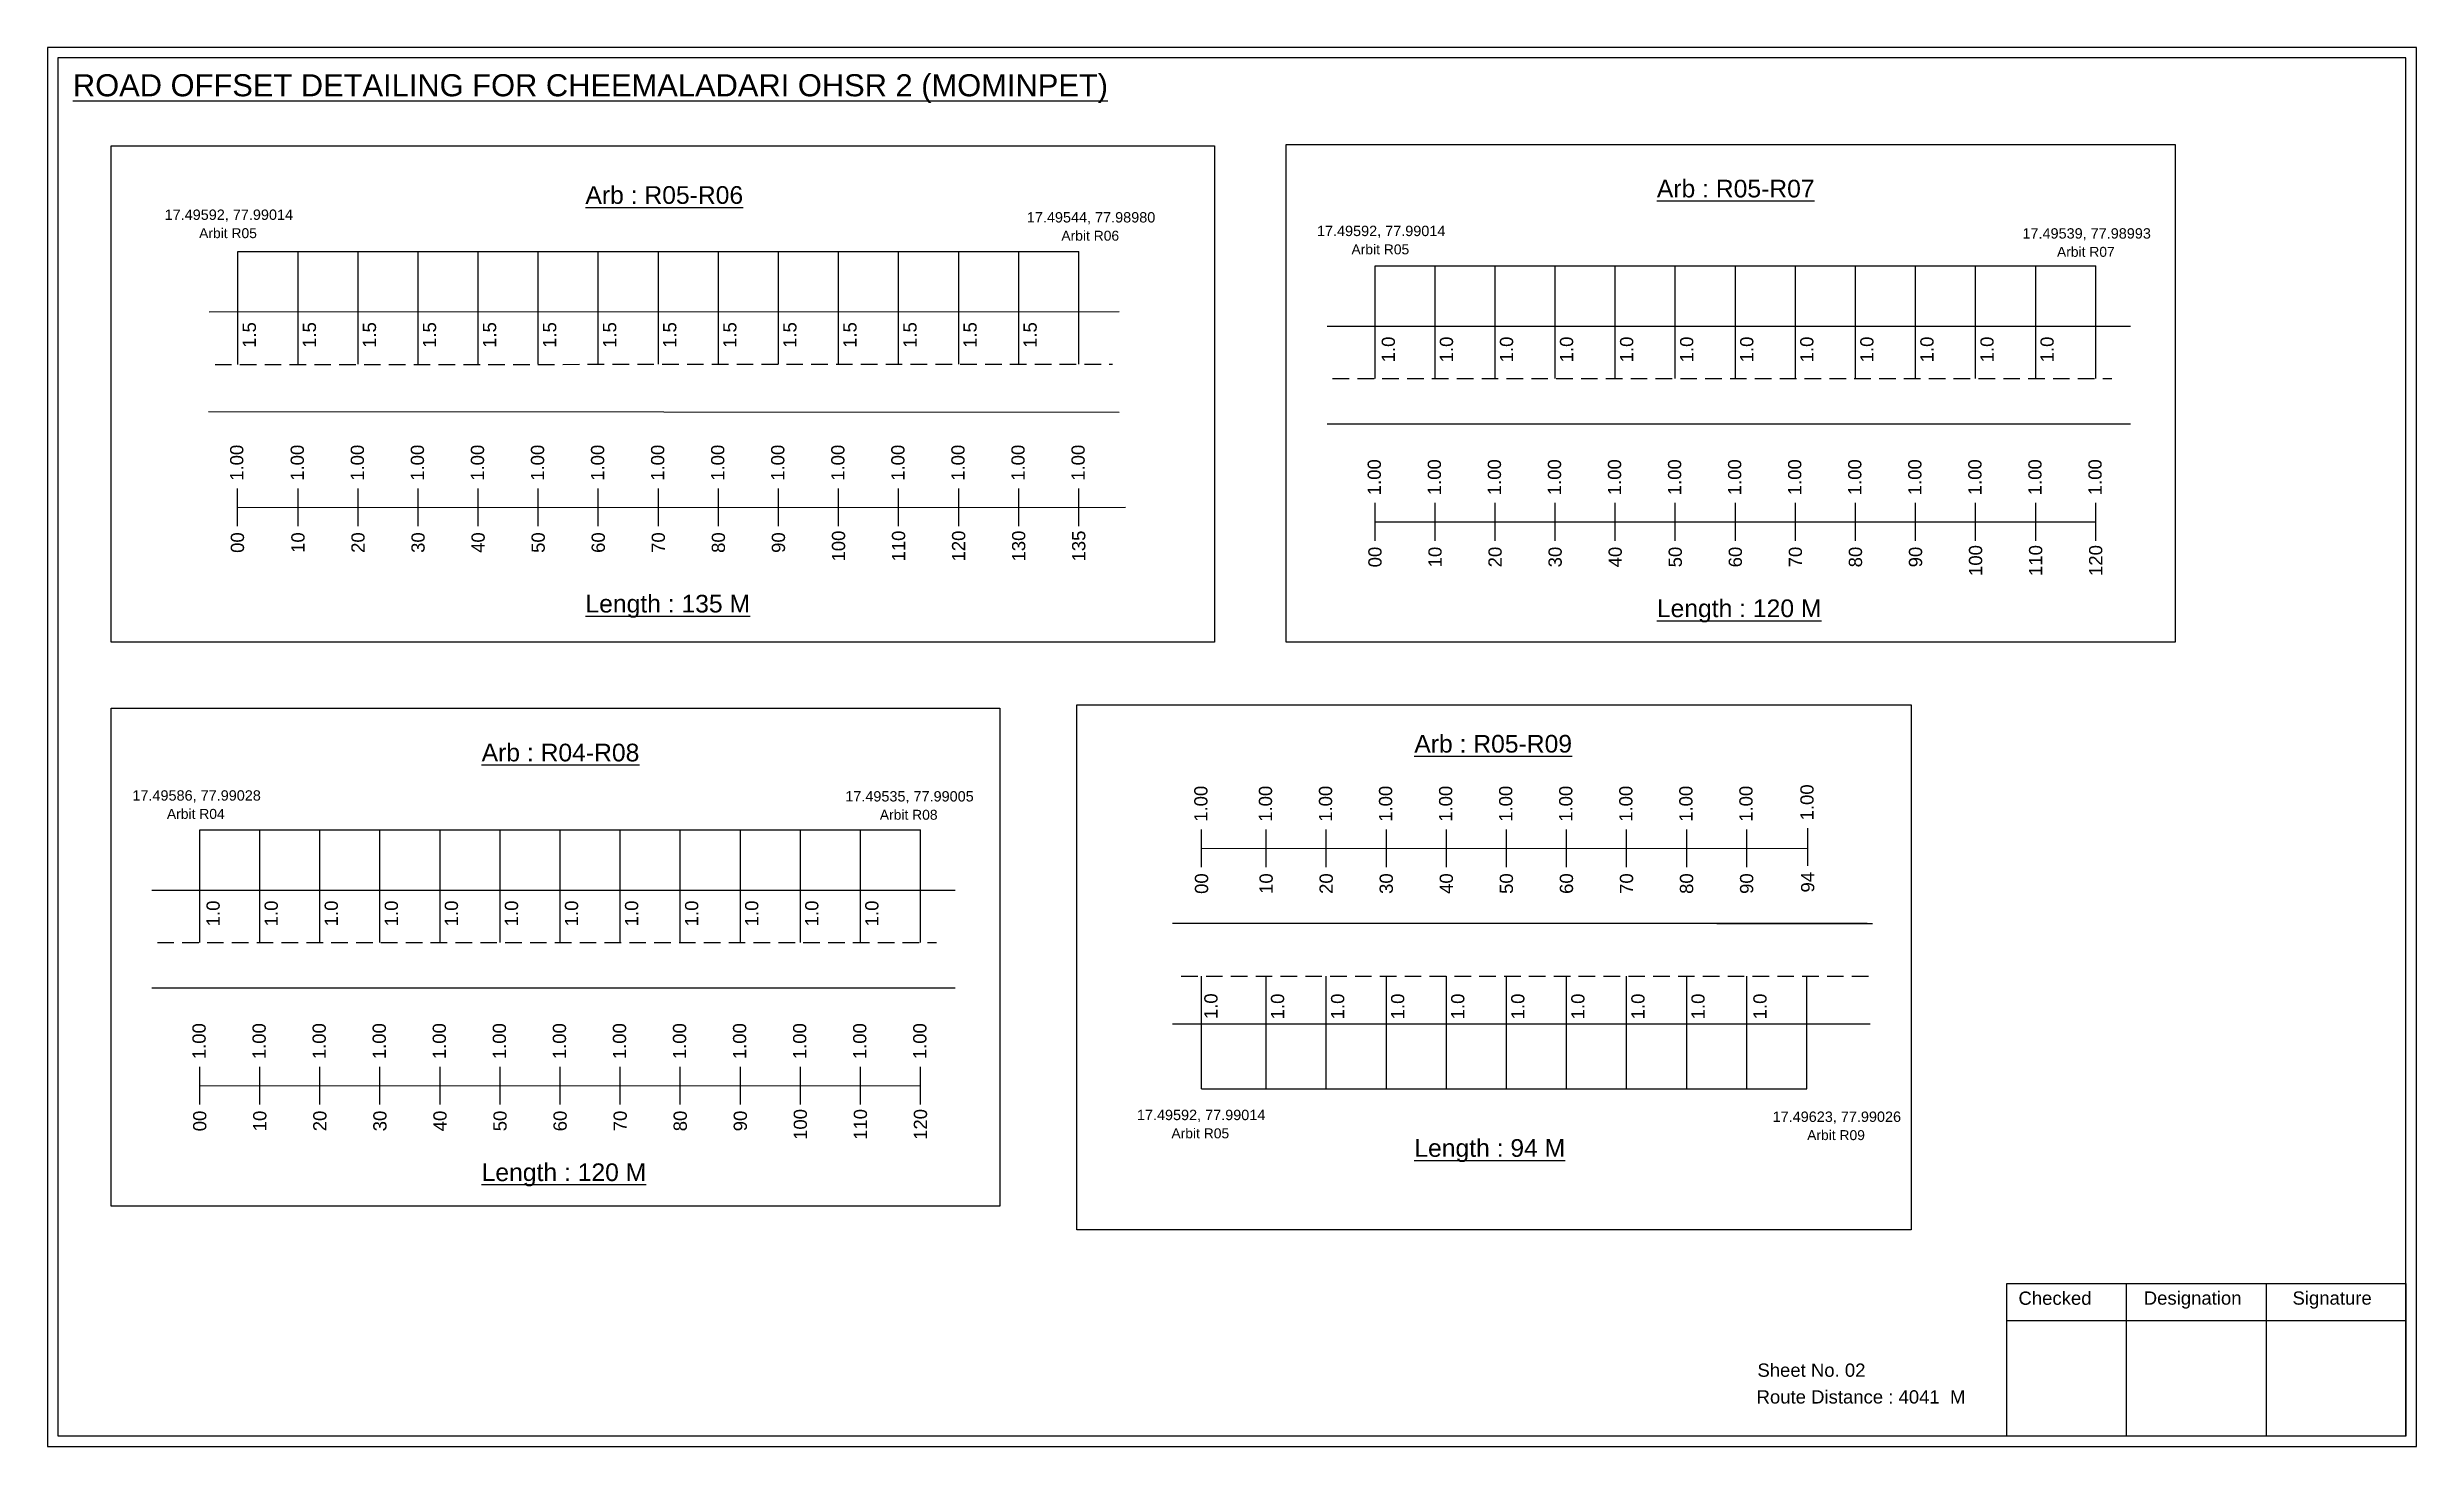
# Model space of a CAD drawing. Header units: inches. Extents: x -117 to 51867, y -12715 to 3423.
# Drawn here: x 29627 to 30164, y -2197 to -1881 of the extents above; entities that cross this region are included whole.
import ezdxf

# ---------------------------------------------------------------- set-up
doc = ezdxf.new("R2010")
doc.units = ezdxf.units.IN
doc.header["$MEASUREMENT"] = 0
doc.linetypes.add('DASHED2', pattern=[0.375, 0.25, -0.125])
doc.layers.add('PDF_Geometry', color=7, linetype='Continuous')
doc.layers.add('PDF_Text', color=5, linetype='Continuous')
doc.styles.add('PDF Arial', font='arial.ttf')
doc.styles.get("Standard").update_dxf_attribs({"font": 'arial.ttf'})

msp = doc.modelspace()

# ---------------------------------------------------------------- texts
at = {"color": 242, "true_color": 0xcd2027}
for s, height, p in [('%%UROAD OFFSET DETAILING FOR CHEEMALADARI OHSR 2 (MOMINPET)', 5, (29633.22, -1891.58)), ('%%UArb : R05-R06', 4, (29749.27, -1915.92)), ('%%UArb : R05-R07', 4, (29991.88, -1914.47)), ('%%ULength : 135 M', 4, (29749.27, -2008.42)), ('%%ULength : 120 M', 4, (29991.88, -2009.47)), ('%%UArb : R04-R08', 4, (29725.77, -2042.12)), ('%%UArb : R05-R09', 4, (29936.96, -2040.13)), ('%%ULength : 94 M', 4, (29936.96, -2131.63)), ('%%ULength : 120 M', 4, (29725.77, -2137.12))]:
    msp.add_text(s, height=height, dxfattribs=at).set_placement(p)
at = {"color": 5}
for s, height, p in [('17.49592, 77.99014', 2.34, (29653.98, -1919.55)), ('17.49544, 77.98980', 2.34, (29849.22, -1920.14)), ('Arbit R05', 2.246, (29661.8, -1923.68)), ('Arbit R06', 2.246, (29857.04, -1924.26)), ('17.49592, 77.99014', 2.34, (29914.91, -1923.22)), ('Arbit R05', 2.246, (29922.73, -1927.35)), ('17.49539, 77.98993', 2.34, (30074.66, -1923.78)), ('Arbit R07', 2.246, (30082.48, -1927.91)), ('17.49586, 77.99028', 2.34, (29646.69, -2051)), ('17.49535, 77.99005', 2.34, (29808.11, -2051.2)), ('Arbit R04', 2.246, (29654.51, -2055.13)), ('Arbit R08', 2.246, (29815.93, -2055.33)), ('17.49592, 77.99014', 2.34, (29874.14, -2123.32)), ('17.49623, 77.99026', 2.34, (30018.09, -2123.72)), ('Arbit R05', 2.246, (29881.96, -2127.44)), ('Arbit R09', 2.246, (30025.91, -2127.84))]:
    msp.add_text(s, height=height, dxfattribs=at).set_placement(p)
for s, p in [('1.5', (29674.66, -1948.53)), ('1.5', (29688.26, -1948.53)), ('1.5', (29701.86, -1948.53)), ('1.5', (29715.46, -1948.53)), ('1.5', (29729.06, -1948.53)), ('1.5', (29742.66, -1948.53)), ('1.5', (29756.26, -1948.53)), ('1.5', (29769.86, -1948.53)), ('1.5', (29783.46, -1948.53)), ('1.5', (29797.06, -1948.53)), ('1.5', (29810.66, -1948.53)), ('1.5', (29824.26, -1948.53)), ('1.5', (29837.86, -1948.53)), ('1.5', (29851.46, -1948.53)), ('1.0', (29932.57, -1951.8)), ('1.0', (29945.73, -1951.8)), ('1.0', (29959.33, -1951.8)), ('1.0', (29972.93, -1951.8)), ('1.0', (29986.53, -1951.8)), ('1.0', (30000.13, -1951.8)), ('1.0', (30013.73, -1951.8)), ('1.0', (30027.33, -1951.8)), ('1.0', (30040.93, -1951.8)), ('1.0', (30054.53, -1951.8)), ('1.0', (30068.13, -1951.8)), ('1.0', (30081.73, -1951.8)), ('1.0', (29666.46, -2079.45)), ('1.0', (29679.62, -2079.45)), ('1.0', (29693.22, -2079.45)), ('1.0', (29706.82, -2079.45)), ('1.0', (29720.42, -2079.45)), ('1.0', (29734.02, -2079.45)), ('1.0', (29747.62, -2079.45)), ('1.0', (29761.22, -2079.45)), ('1.0', (29774.82, -2079.45)), ('1.0', (29788.42, -2079.45)), ('1.0', (29802.02, -2079.45)), ('1.0', (29815.62, -2079.45)), ('1.0', (29892.4, -2100.46)), ('1.0', (29907.49, -2100.51)), ('1.0', (29921.09, -2100.51)), ('1.0', (29934.69, -2100.51)), ('1.0', (29948.29, -2100.51)), ('1.0', (29961.89, -2100.51)), ('1.0', (29975.49, -2100.51)), ('1.0', (29989.09, -2100.51)), ('1.0', (30002.69, -2100.51)), ('1.0', (30016.72, -2100.51))]:
    msp.add_text(s, height=3, rotation=90).set_placement(p)
at = {"color": 217, "true_color": 0x93278f}
for s, p in [('1.00', (29671.81, -1978.61)), ('1.00', (29685.52, -1978.61)), ('1.00', (29699.12, -1978.61)), ('1.00', (29712.72, -1978.61)), ('1.00', (29726.32, -1978.61)), ('1.00', (29739.92, -1978.61)), ('1.00', (29753.52, -1978.61)), ('1.00', (29767.12, -1978.61)), ('1.00', (29780.72, -1978.61)), ('1.00', (29794.32, -1978.61)), ('1.00', (29807.92, -1978.61)), ('1.00', (29821.52, -1978.61)), ('1.00', (29835.12, -1978.61)), ('1.00', (29848.72, -1978.61)), ('1.00', (29862.32, -1978.61)), ('1.00', (29929.39, -1981.88)), ('1.00', (29942.99, -1981.88)), ('1.00', (29956.59, -1981.88)), ('1.00', (29970.19, -1981.88)), ('1.00', (29983.79, -1981.88)), ('1.00', (29997.39, -1981.88)), ('1.00', (30010.99, -1981.88)), ('1.00', (30024.59, -1981.88)), ('1.00', (30038.19, -1981.88)), ('1.00', (30051.79, -1981.88)), ('1.00', (30065.39, -1981.88)), ('1.00', (30078.99, -1981.88)), ('1.00', (30092.59, -1981.88)), ('100', (29808.07, -1996.88)), ('110', (29821.67, -1996.88)), ('120', (29835.27, -1996.88)), ('130', (29848.87, -1996.88)), ('135', (29862.47, -1996.88)), ('00', (29671.97, -1994.93)), ('10', (29685.67, -1994.93)), ('20', (29699.27, -1994.93)), ('30', (29712.87, -1994.93)), ('40', (29726.47, -1994.93)), ('50', (29740.07, -1994.93)), ('60', (29753.67, -1994.93)), ('70', (29767.27, -1994.93)), ('80', (29780.87, -1994.93)), ('90', (29794.47, -1994.93)), ('00', (29929.54, -1998.2)), ('10', (29943.14, -1998.2)), ('20', (29956.74, -1998.2)), ('30', (29970.34, -1998.2)), ('40', (29983.94, -1998.2)), ('50', (29997.54, -1998.2)), ('60', (30011.14, -1998.2)), ('70', (30024.74, -1998.2)), ('80', (30038.34, -1998.2)), ('90', (30051.94, -1998.2)), ('100', (30065.54, -2000.15)), ('110', (30079.14, -2000.15)), ('120', (30092.74, -2000.15)), ('1.00', (29890.12, -2055.8)), ('1.00', (29904.75, -2055.8)), ('1.00', (29918.35, -2055.8)), ('1.00', (29931.95, -2055.8)), ('1.00', (29945.55, -2055.8)), ('1.00', (29959.15, -2055.8)), ('1.00', (29972.75, -2055.8)), ('1.00', (29986.35, -2055.8)), ('1.00', (29999.95, -2055.8)), ('1.00', (30013.55, -2055.8)), ('1.00', (30027.37, -2055.48)), ('00', (29890.27, -2072.12)), ('10', (29904.9, -2072.12)), ('20', (29918.5, -2072.12)), ('30', (29932.1, -2072.12)), ('40', (29945.7, -2072.12)), ('50', (29959.3, -2072.12)), ('60', (29972.9, -2072.12)), ('70', (29986.5, -2072.12)), ('80', (30000.1, -2072.12)), ('90', (30013.7, -2072.12)), ('94', (30027.53, -2071.8)), ('1.00', (29663.28, -2109.53)), ('1.00', (29676.88, -2109.53)), ('1.00', (29690.48, -2109.53)), ('1.00', (29704.08, -2109.53)), ('1.00', (29717.68, -2109.53)), ('1.00', (29731.28, -2109.53)), ('1.00', (29744.88, -2109.53)), ('1.00', (29758.48, -2109.53)), ('1.00', (29772.08, -2109.53)), ('1.00', (29785.68, -2109.53)), ('1.00', (29799.28, -2109.53)), ('1.00', (29812.88, -2109.53)), ('1.00', (29826.48, -2109.53)), ('00', (29663.43, -2125.85)), ('10', (29677.03, -2125.85)), ('20', (29690.63, -2125.85)), ('30', (29704.23, -2125.85)), ('40', (29717.83, -2125.85)), ('50', (29731.43, -2125.85)), ('60', (29745.03, -2125.85)), ('70', (29758.63, -2125.85)), ('80', (29772.23, -2125.85)), ('90', (29785.83, -2125.85)), ('100', (29799.43, -2127.8)), ('110', (29813.03, -2127.8)), ('120', (29826.63, -2127.8))]:
    msp.add_text(s, height=3, rotation=90, dxfattribs=at).set_placement(p)
for s, p in [('Sheet No. 02', (30014.65, -2181.42)), ('Route Distance : 4041  M', (30014.46, -2187.47))]:
    msp.add_text(s, height=3).set_placement(p)
at = {"layer": 'PDF_Text', "color": 7, "attachment_point": 7, "style": 'PDF Arial'}
for s, insert, char_height in [('Checked', (30073.76, -2165.17), 3.001), ('Designation', (30102.13, -2166), 3.0006), ('Signature', (30135.81, -2166), 3.001)]:
    msp.add_mtext(s, dxfattribs=dict(at, insert=insert, char_height=char_height))

# ---------------------------------------------------------------- linework, layer by layer
at = {"color": 5}
for p, q in [((29670.59, -1926.67), (29860.99, -1926.67)), ((29928.06, -1929.94), (30091.26, -1929.94)), ((29661.95, -2057.59), (29825.15, -2057.59)), ((29888.8, -2116.24), (30025.83, -2116.24))]:
    msp.add_line(p, q, dxfattribs=at)
for p, q in [((29670.59, -1952.27), (29670.59, -1926.67)), ((29684.19, -1952.2), (29684.19, -1926.67)), ((29697.79, -1952.2), (29697.79, -1926.67)), ((29711.39, -1952.2), (29711.39, -1926.67)), ((29724.99, -1952.2), (29724.99, -1926.67)), ((29738.59, -1952.2), (29738.59, -1926.67)), ((29752.19, -1952.2), (29752.19, -1926.67)), ((29765.79, -1952.2), (29765.79, -1926.67)), ((29779.39, -1952.2), (29779.39, -1926.67)), ((29792.99, -1952.2), (29792.99, -1926.67)), ((29806.59, -1952.2), (29806.59, -1926.67)), ((29820.19, -1952.2), (29820.19, -1926.67)), ((29833.79, -1952.2), (29833.79, -1926.67)), ((29847.39, -1952.2), (29847.39, -1926.67)), ((29860.99, -1952.2), (29860.99, -1926.67)), ((29928.06, -1955.47), (29928.06, -1929.94)), ((29941.66, -1955.47), (29941.66, -1929.94)), ((29955.26, -1955.47), (29955.26, -1929.94)), ((29968.86, -1955.47), (29968.86, -1929.94)), ((29982.46, -1955.47), (29982.46, -1929.94)), ((29996.06, -1955.47), (29996.06, -1929.94)), ((30009.66, -1955.47), (30009.66, -1929.94)), ((30023.26, -1955.47), (30023.26, -1929.94)), ((30036.86, -1955.47), (30036.86, -1929.94)), ((30050.46, -1955.47), (30050.46, -1929.94)), ((30064.06, -1955.47), (30064.06, -1929.94)), ((30077.66, -1955.47), (30077.66, -1929.94)), ((30091.26, -1955.47), (30091.26, -1929.94)), ((29664.05, -1940.33), (29870.15, -1940.32)), ((29917.19, -1943.59), (30099.09, -1943.59)), ((29663.95, -1962.94), (29870.11, -1963.04)), ((30099.09, -1965.78), (29917.19, -1965.78)), ((29661.95, -2083.12), (29661.95, -2057.59)), ((29675.55, -2083.12), (29675.55, -2057.59)), ((29689.15, -2083.12), (29689.15, -2057.59)), ((29702.75, -2083.12), (29702.75, -2057.59)), ((29716.35, -2083.12), (29716.35, -2057.59)), ((29729.95, -2083.12), (29729.95, -2057.59)), ((29743.55, -2083.12), (29743.55, -2057.59)), ((29757.15, -2083.12), (29757.15, -2057.59)), ((29770.75, -2083.12), (29770.75, -2057.59)), ((29784.35, -2083.12), (29784.35, -2057.59)), ((29797.95, -2083.12), (29797.95, -2057.59)), ((29811.55, -2083.12), (29811.55, -2057.59)), ((29825.15, -2083.12), (29825.15, -2057.59)), ((29651.08, -2071.24), (29832.98, -2071.24)), ((30039.49, -2078.82), (29882.24, -2078.82)), ((30005.48, -2078.82), (30040.73, -2078.82)), ((29888.8, -2116.24), (29888.8, -2090.71)), ((29903.43, -2116.24), (29903.43, -2090.71)), ((29917.03, -2116.24), (29917.03, -2090.71)), ((29930.63, -2116.24), (29930.63, -2090.71)), ((29944.23, -2116.24), (29944.23, -2090.71)), ((29957.83, -2116.24), (29957.83, -2090.71)), ((29971.43, -2116.24), (29971.43, -2090.71)), ((29985.03, -2116.24), (29985.03, -2090.71)), ((29998.63, -2116.24), (29998.63, -2090.71)), ((30012.23, -2116.24), (30012.23, -2090.71)), ((30025.83, -2116.24), (30025.83, -2090.71)), ((29832.98, -2093.43), (29651.08, -2093.43)), ((29882.24, -2101.51), (29914.36, -2101.51)), ((29914.36, -2101.51), (30040.18, -2101.51))]:
    msp.add_line(p, q)
at = {"linetype": 'DASHED2', "ltscale": 15}
for p, q in [((29665.4, -1952.28), (29868.58, -1952.2)), ((29918.46, -1955.47), (30094.87, -1955.47)), ((29652.35, -2083.12), (29828.76, -2083.12)), ((29884.17, -2090.71), (30040.47, -2090.71))]:
    msp.add_line(p, q, dxfattribs=at)
at = {"color": 217, "true_color": 0x93278f}
for p, q in [((29670.49, -1988.9), (29670.49, -1980.34)), ((29670.49, -1984.63), (29871.55, -1984.59)), ((29684.19, -1988.9), (29684.19, -1980.34)), ((29697.79, -1988.9), (29697.79, -1980.34)), ((29711.39, -1988.9), (29711.39, -1980.34)), ((29724.99, -1988.9), (29724.99, -1980.34)), ((29738.59, -1988.9), (29738.59, -1980.34)), ((29752.19, -1988.9), (29752.19, -1980.34)), ((29765.79, -1988.9), (29765.79, -1980.34)), ((29779.39, -1988.9), (29779.39, -1980.34)), ((29792.99, -1988.9), (29792.99, -1980.34)), ((29806.59, -1988.9), (29806.59, -1980.34)), ((29820.19, -1988.9), (29820.19, -1980.34)), ((29833.79, -1988.9), (29833.79, -1980.34)), ((29847.39, -1988.9), (29847.39, -1980.34)), ((29860.99, -1988.9), (29860.99, -1980.34)), ((29928.06, -1992.17), (29928.06, -1983.62)), ((29941.66, -1992.17), (29941.66, -1983.62)), ((29955.26, -1992.17), (29955.26, -1983.62)), ((29968.86, -1992.17), (29968.86, -1983.62)), ((29982.46, -1992.17), (29982.46, -1983.62)), ((29996.06, -1992.17), (29996.06, -1983.62)), ((30009.66, -1992.17), (30009.66, -1983.62)), ((30023.26, -1992.17), (30023.26, -1983.62)), ((30036.86, -1992.17), (30036.86, -1983.62)), ((30050.46, -1992.17), (30050.46, -1983.62)), ((30064.06, -1992.17), (30064.06, -1983.62)), ((30077.66, -1992.17), (30077.66, -1983.62)), ((30091.26, -1992.17), (30091.26, -1983.62)), ((29928.06, -1987.9), (30091.26, -1987.87)), ((29888.8, -2066.1), (29888.8, -2057.54)), ((29903.43, -2066.1), (29903.43, -2057.54)), ((29917.03, -2066.1), (29917.03, -2057.54)), ((29930.63, -2066.1), (29930.63, -2057.54)), ((29944.23, -2066.1), (29944.23, -2057.54)), ((29957.83, -2066.1), (29957.83, -2057.54)), ((29971.43, -2066.1), (29971.43, -2057.54)), ((29985.03, -2066.1), (29985.03, -2057.54)), ((29998.63, -2066.1), (29998.63, -2057.54)), ((30012.23, -2066.1), (30012.23, -2057.54)), ((30026.05, -2065.77), (30026.05, -2057.21)), ((29888.8, -2061.82), (30026.05, -2061.74)), ((29661.95, -2119.82), (29661.95, -2111.27)), ((29675.55, -2119.82), (29675.55, -2111.27)), ((29689.15, -2119.82), (29689.15, -2111.27)), ((29702.75, -2119.82), (29702.75, -2111.27)), ((29716.35, -2119.82), (29716.35, -2111.27)), ((29729.95, -2119.82), (29729.95, -2111.27)), ((29743.55, -2119.82), (29743.55, -2111.27)), ((29757.15, -2119.82), (29757.15, -2111.27)), ((29770.75, -2119.82), (29770.75, -2111.27)), ((29784.35, -2119.82), (29784.35, -2111.27)), ((29797.95, -2119.82), (29797.95, -2111.27)), ((29811.55, -2119.82), (29811.55, -2111.27)), ((29825.15, -2119.82), (29825.15, -2111.27)), ((29661.95, -2115.55), (29825.15, -2115.52))]:
    msp.add_line(p, q, dxfattribs=at)
for points in [[(29641.86, -1902.78), (29891.71, -1902.78), (29891.71, -2015.14), (29641.86, -2015.14)], [(29907.97, -1902.46), (30109.21, -1902.46), (30109.21, -2015.14), (29907.97, -2015.14)], [(29641.86, -2030.11), (29843.1, -2030.11), (29843.1, -2142.79), (29641.86, -2142.79)], [(29860.52, -2029.29), (30049.45, -2029.29), (30049.45, -2148.12), (29860.52, -2148.12)]]:
    msp.add_lwpolyline(points, close=True)
at = {"layer": 'PDF_Geometry'}
for points in [[(29627.44, -1880.51), (29627.44, -2197.22), (30163.91, -2197.22), (30163.91, -1880.51)], [(29629.77, -1882.84), (29629.77, -2194.8), (30161.49, -2194.8), (30161.49, -1882.84)]]:
    msp.add_lwpolyline(points, close=True, dxfattribs=at)
at = {"layer": 'PDF_Geometry', "color": 242, "true_color": 0xcc1f26}
msp.add_lwpolyline([(30161.49, -2194.89), (30071.15, -2194.89), (30071.15, -2160.28), (30161.49, -2160.28)], close=True, dxfattribs=at)
for points in [[(30098.13, -2160.28), (30098.13, -2194.89)], [(30129.86, -2160.28), (30129.86, -2194.89)], [(30071.15, -2168.66), (30161.49, -2168.66)]]:
    msp.add_lwpolyline(points, dxfattribs=at)

msp.set_redraw_order([(e.dxf.handle, doc.entitydb.next_handle()) for e in msp.query("TEXT MTEXT ATTDEF DIMENSION ARC_DIMENSION")])  # texts and dimensions are drawn at this point

doc.saveas('drawing.dxf')
